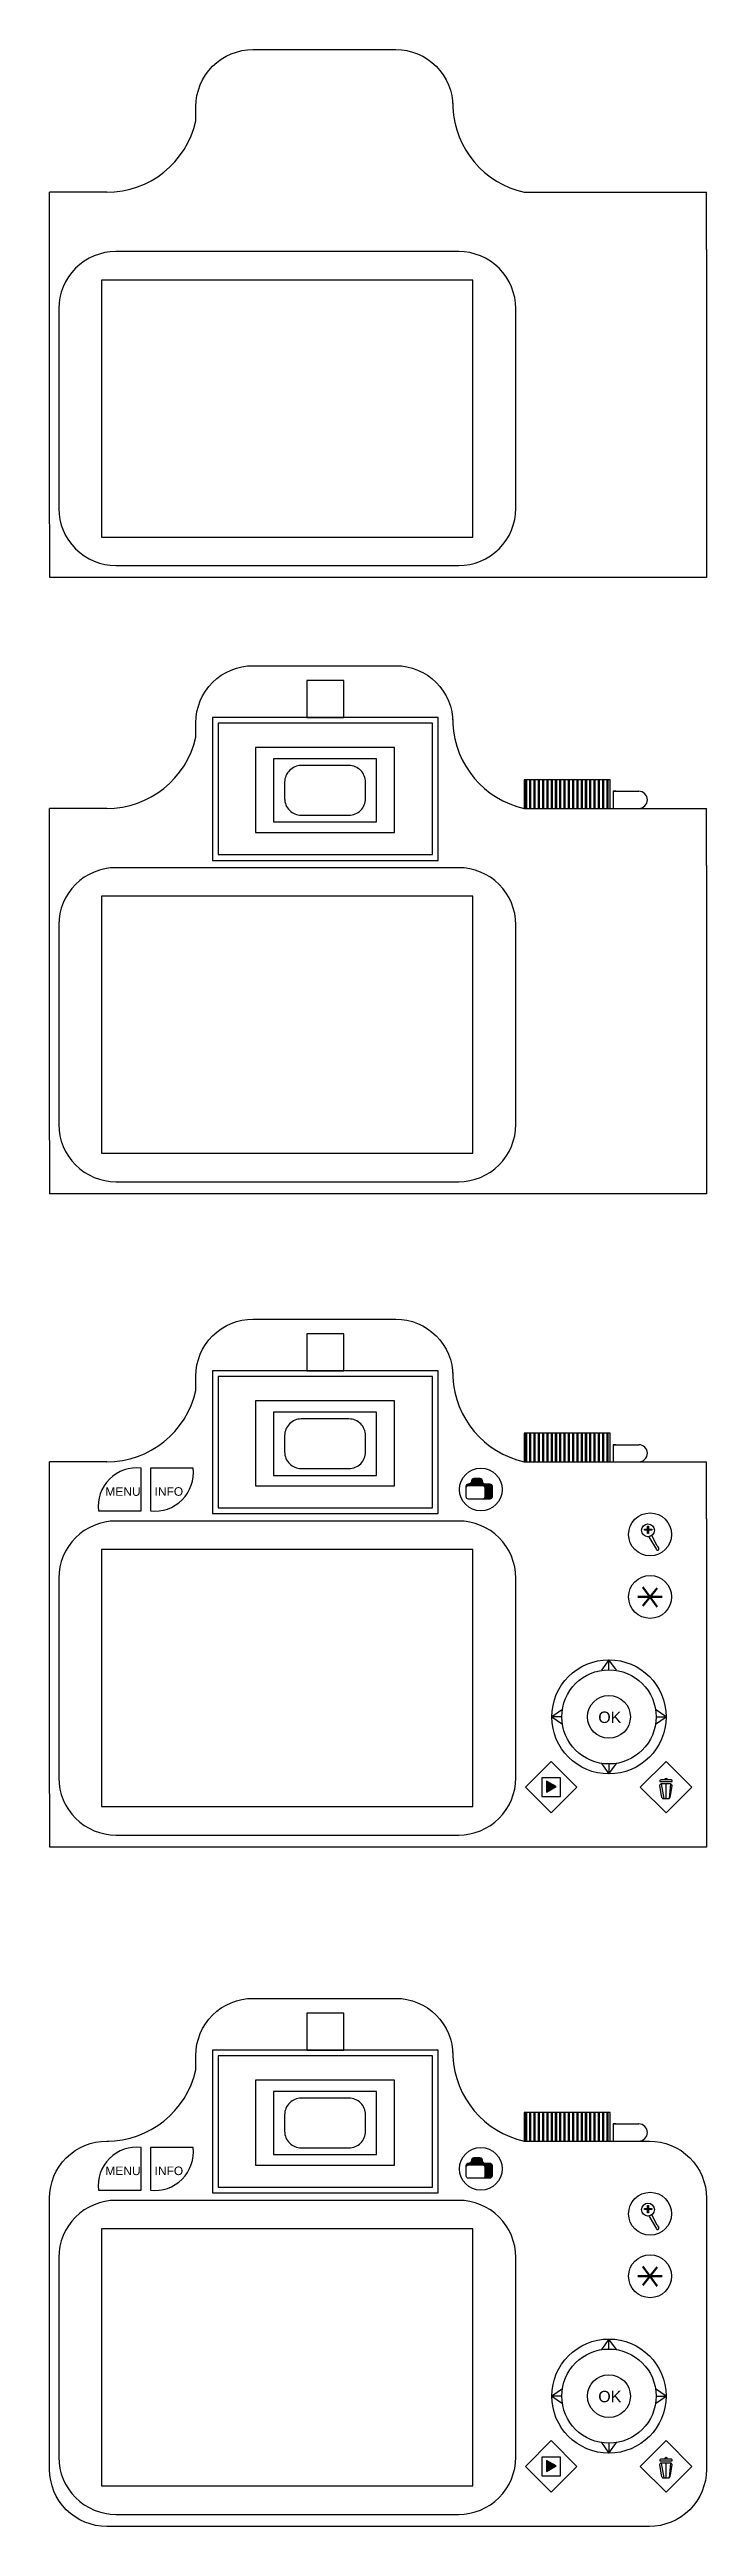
# Model space of a CAD drawing. Header units: millimetres. Extents: x 0.6 to 33.7, y 1.5 to 10.4.
# Drawn here: x 0.635 to 1.785, y 6.042 to 10.381 of the extents above; entities that cross this region are included whole.
import ezdxf

# ---------------------------------------------------------------- set-up
doc = ezdxf.new("R2010")
doc.units = ezdxf.units.MM
doc.header["$MEASUREMENT"] = 0
for name, color, linetype in [('butoane', 222, 'Continuous'), ('BUTON ON OFF', 223, 'Continuous'), ('camera', 11, 'Continuous'), ('ECRAN DIGITAL', 143, 'Continuous'), ('PROTECȚIE VIZOR', 233, 'Continuous'), ('SELECTOR DE MODURI', 223, 'Continuous'), ('SELECTOR MULTIPLU', 200, 'Continuous'), ('SENZOR', 214, 'Continuous'), ('VIZOR', 151, 'Continuous')]:
    doc.layers.add(name, color=color, linetype=linetype)
doc.styles.get("Standard").update_dxf_attribs({"font": 'arial.ttf'})

msp = doc.modelspace()

# ---------------------------------------------------------------- texts
at = {"layer": 'butoane', "char_height": 0.015, "attachment_point": 1, "rotation": 0.015}
for s, insert in [('{\\C0;MENU}', (0.7323, 7.8627)), ('{\\C0;INFO}', (0.8185, 7.8627)), ('{\\C0;MENU}', (0.7323, 6.6729)), ('{\\C0;INFO}', (0.8185, 6.6729))]:
    msp.add_mtext_dynamic_manual_height_columns(s, width=0.018035, gutter_width=1, heights=[0], dxfattribs=dict(at, insert=insert))
at = {"layer": 'butoane', "char_height": 0.2, "attachment_point": 1}
for insert in [(1.5953, 7.4698), (1.5953, 6.2801)]:
    msp.add_mtext('{\\H0.1x;\\C0;OK}', dxfattribs=dict(at, insert=insert))

# ---------------------------------------------------------------- hatches: boundary and pattern name
at = {"layer": 'butoane', "true_color": 0x642165}
h = msp.add_hatch(color=219, dxfattribs=at)
h.dxf.hatch_style = 1
h.paths.add_polyline_path([(1.5213, 7.3383), (1.5045, 7.348), (1.5045, 7.3287)])
h = msp.add_hatch(color=219, dxfattribs=at)
h.dxf.hatch_style = 1
h.paths.add_polyline_path([(1.5213, 6.1486), (1.5045, 6.1583), (1.5045, 6.1389)])
at = {"layer": 'camera'}
h = msp.add_hatch(color=256, dxfattribs=at)
h.dxf.hatch_style = 1
h.paths.add_polyline_path([(1.3918, 7.8744, 0.418329), (1.3879, 7.8784), (1.378, 7.8784, 0.414214), (1.3741, 7.8745), (1.3741, 7.8735, -0.351002), (1.368, 7.8686, 0.414214), (1.364, 7.8646), (1.364, 7.8459, 0.414214), (1.368, 7.842), (1.4053, 7.842, 0.414214), (1.4093, 7.8459), (1.4093, 7.8646, 0.414214), (1.4053, 7.8686), (1.3967, 7.8686, -0.33784)])
h.paths.add_polyline_path([(1.3922, 7.8645, -0.414214), (1.3961, 7.8605), (1.3961, 7.8468, -0.414214), (1.3922, 7.8428), (1.3686, 7.8428, -0.414214), (1.3647, 7.8468), (1.3647, 7.8605, -0.414214), (1.3686, 7.8645)], flags=16)
at = {"layer": 'camera', "true_color": 0x642165}
h = msp.add_hatch(color=219, dxfattribs=at)
h.dxf.hatch_style = 1
h.paths.add_polyline_path([(1.6815, 7.7891), (1.6833, 7.7891), (1.6833, 7.7944), (1.6815, 7.7944)])
h.paths.add_polyline_path([(1.6833, 7.7891), (1.6815, 7.7891), (1.6815, 7.7873), (1.6833, 7.7873)])
h.paths.add_polyline_path([(1.6761, 7.7891), (1.6761, 7.7873), (1.6815, 7.7873), (1.6815, 7.7891)])
h.paths.add_polyline_path([(1.6891, 7.7873), (1.6891, 7.7891), (1.6833, 7.7891), (1.6833, 7.7873)])
h.paths.add_polyline_path([(1.6815, 7.7814), (1.6833, 7.7814), (1.6833, 7.7873), (1.6815, 7.7873)])
at = {"layer": 'camera'}
h = msp.add_hatch(color=256, dxfattribs=at)
h.dxf.hatch_style = 1
h.paths.add_polyline_path([(1.3918, 6.6847, 0.418329), (1.3879, 6.6886), (1.378, 6.6886, 0.414214), (1.3741, 6.6847), (1.3741, 6.6837, -0.351002), (1.368, 6.6788, 0.414214), (1.364, 6.6749), (1.364, 6.6562, 0.414214), (1.368, 6.6523), (1.4053, 6.6523, 0.414214), (1.4093, 6.6562), (1.4093, 6.6749, 0.414214), (1.4053, 6.6788), (1.3967, 6.6788, -0.33784)])
h.paths.add_polyline_path([(1.3922, 6.6747, -0.414214), (1.3961, 6.6708), (1.3961, 6.657, -0.414214), (1.3922, 6.6531), (1.3686, 6.6531, -0.414214), (1.3647, 6.657), (1.3647, 6.6708, -0.414214), (1.3686, 6.6747)], flags=16)
at = {"layer": 'camera', "true_color": 0x642165}
h = msp.add_hatch(color=219, dxfattribs=at)
h.dxf.hatch_style = 1
h.paths.add_polyline_path([(1.6815, 6.5993), (1.6833, 6.5993), (1.6833, 6.6047), (1.6815, 6.6047)])
h.paths.add_polyline_path([(1.6833, 6.5993), (1.6815, 6.5993), (1.6815, 6.5975), (1.6833, 6.5975)])
h.paths.add_polyline_path([(1.6761, 6.5993), (1.6761, 6.5975), (1.6815, 6.5975), (1.6815, 6.5993)])
h.paths.add_polyline_path([(1.6891, 6.5975), (1.6891, 6.5993), (1.6833, 6.5993), (1.6833, 6.5975)])
h.paths.add_polyline_path([(1.6815, 6.5917), (1.6833, 6.5917), (1.6833, 6.5975), (1.6815, 6.5975)])
at = {"layer": 'SELECTOR DE MODURI'}
h = msp.add_hatch(dxfattribs=at)
h.set_pattern_fill('PLAST', color=256, scale=0.03, angle=90)
h.set_pattern_definition([(90, (0, 6.2599885), (-0.0075, 5e-19), []), (90, (-0.0009375, 6.2599885), (-0.0075, 5e-19), []), (90, (-0.001875, 6.2599885), (-0.0075, 5e-19), [])])
h.paths.add_polyline_path([(1.4656, 9.1016), (1.4656, 9.0516), (1.6162, 9.0516), (1.6162, 9.1016)])
h = msp.add_hatch(dxfattribs=at)
h.set_pattern_fill('PLAST', color=256, scale=0.03, angle=90)
h.set_pattern_definition([(90, (0, 5.115665), (-0.0075, 5e-19), []), (90, (-0.0009375, 5.115665), (-0.0075, 5e-19), []), (90, (-0.001875, 5.115665), (-0.0075, 5e-19), [])])
h.paths.add_polyline_path([(1.4656, 7.9572), (1.4656, 7.9072), (1.6162, 7.9072), (1.6162, 7.9572)])
h = msp.add_hatch(dxfattribs=at)
h.set_pattern_fill('PLAST', color=256, scale=0.03, angle=90)
h.set_pattern_definition([(90, (0, 3.925921), (-0.0075, 5e-19), []), (90, (-0.0009375, 3.925921), (-0.0075, 5e-19), []), (90, (-0.001875, 3.925921), (-0.0075, 5e-19), [])])
h.paths.add_polyline_path([(1.4656, 6.7675), (1.4656, 6.7175), (1.6162, 6.7175), (1.6162, 6.7675)])

# ---------------------------------------------------------------- linework, layer by layer
at = {"color": 0, "lineweight": 100, "ltscale": 2}
for p, q in [((1.6732, 7.6879), (1.6986, 7.653)), ((1.6732, 6.4981), (1.6986, 6.4633))]:
    msp.add_line(p, q, dxfattribs=at)
at = {"layer": 'butoane'}
for p, q in [((1.6262, 9.0816), (1.6212, 9.0816)), ((1.6262, 7.9372), (1.6212, 7.9372)), ((1.6985, 7.7601), (1.7011, 7.7554)), ((1.614, 7.5605), (1.601, 7.542)), ((1.7052, 7.343), (1.7098, 7.3174)), ((1.7136, 7.343), (1.7136, 7.3259)), ((1.722, 7.343), (1.7195, 7.3174)), ((1.7136, 7.3259), (1.7136, 7.3174)), ((1.6262, 6.7475), (1.6212, 6.7475)), ((1.6985, 6.5703), (1.7011, 6.5657)), ((1.614, 6.3708), (1.601, 6.3522)), ((1.7052, 6.1533), (1.7098, 6.1276)), ((1.7136, 6.1533), (1.7136, 6.1361)), ((1.7136, 6.1361), (1.7136, 6.1276)), ((1.722, 6.1533), (1.7195, 6.1276))]:
    msp.add_line(p, q, dxfattribs=at)
at = {"layer": 'butoane', "color": 0, "lineweight": 106, "ltscale": 2}
for p, q in [((1.6984, 7.6862), (1.6734, 7.6547)), ((1.6646, 7.6705), (1.7072, 7.6705)), ((1.6646, 6.4807), (1.7072, 6.4807)), ((1.6984, 6.4964), (1.6734, 6.465))]:
    msp.add_line(p, q, dxfattribs=at)
at = {"layer": 'butoane'}
for points in [[(0.7202, 7.8212), (0.7952, 7.8212), (0.7952, 7.8962, 0.483442)], [(0.8861, 7.8962), (0.8111, 7.8962), (0.8111, 7.8212, 0.483442)], [(1.7027, 7.3405), (1.7055, 7.3224, 0.15527), (1.7077, 7.3174), (1.7195, 7.3174, 0.185427), (1.7215, 7.3224), (1.7245, 7.3405, 0.414214), (1.722, 7.343), (1.7052, 7.343, 0.414214)], [(0.7202, 6.6314), (0.7952, 6.6314), (0.7952, 6.7064, 0.483442)], [(0.8861, 6.7064), (0.8111, 6.7064), (0.8111, 6.6314, 0.483442)], [(1.7027, 6.1508), (1.7055, 6.1326, 0.15527), (1.7077, 6.1276), (1.7195, 6.1276, 0.185427), (1.7215, 6.1326), (1.7245, 6.1508, 0.414214), (1.722, 6.1533), (1.7052, 6.1533, 0.414214)]]:
    msp.add_lwpolyline(points, format="xyb", close=True, dxfattribs=at)
for points in [[(1.6761, 7.7873), (1.6761, 7.7891), (1.6891, 7.7891), (1.6891, 7.7873)], [(1.6815, 7.7944), (1.6833, 7.7944), (1.6833, 7.7814), (1.6815, 7.7814)], [(1.4678, 7.3374), (1.5129, 7.2923), (1.558, 7.3374), (1.5129, 7.3825)], [(1.6689, 7.3374), (1.714, 7.2923), (1.7591, 7.3374), (1.714, 7.3825)], [(1.5293, 7.321), (1.5293, 7.3538), (1.4965, 7.3538), (1.4965, 7.321)], [(1.5213, 7.3383), (1.5045, 7.348), (1.5045, 7.3287)], [(1.6761, 6.5975), (1.6761, 6.5993), (1.6891, 6.5993), (1.6891, 6.5975)], [(1.6815, 6.6047), (1.6833, 6.6047), (1.6833, 6.5917), (1.6815, 6.5917)], [(1.4678, 6.1477), (1.5129, 6.1026), (1.558, 6.1477), (1.5129, 6.1928)], [(1.5293, 6.1313), (1.5293, 6.1641), (1.4965, 6.1641), (1.4965, 6.1313)], [(1.6689, 6.1477), (1.714, 6.1026), (1.7591, 6.1477), (1.714, 6.1928)], [(1.5213, 6.1486), (1.5045, 6.1583), (1.5045, 6.1389)]]:
    msp.add_lwpolyline(points, close=True, dxfattribs=at)
for points in [[(1.684, 7.7761), (1.697, 7.7536, 1), (1.7011, 7.7554)], [(1.7248, 7.347), (1.7248, 7.3478, 0.414214), (1.7223, 7.3503), (1.7055, 7.3503, 0.414214), (1.703, 7.3478), (1.703, 7.347), (1.7248, 7.347)], [(1.684, 6.5864), (1.697, 6.5638, 1), (1.7011, 6.5657)], [(1.7248, 6.1572), (1.7248, 6.158, 0.414214), (1.7223, 6.1605), (1.7055, 6.1605, 0.414214), (1.703, 6.158), (1.703, 6.1572), (1.7248, 6.1572)]]:
    msp.add_lwpolyline(points, format="xyb", dxfattribs=at)
for points in [[(1.6985, 7.7601), (1.6888, 7.778)], [(1.6985, 6.5703), (1.6888, 6.5883)]]:
    msp.add_lwpolyline(points, dxfattribs=at)
for centre, radius in [((1.3897, 7.8587), 0.0375), ((1.6859, 7.7801), 0.0375), ((1.6823, 7.7873), 0.0113), ((1.6859, 7.6705), 0.0375), ((1.614, 7.4605), 0.0375), ((1.614, 7.4605), 0.0375), ((1.3897, 6.6689), 0.0375), ((1.6859, 6.5903), 0.0375), ((1.6823, 6.5975), 0.0113), ((1.6859, 6.4807), 0.0375), ((1.614, 6.2708), 0.0375), ((1.614, 6.2708), 0.0375)]:
    msp.add_circle(centre, radius, dxfattribs=at)
for centre in [(1.7139, 7.3503), (1.7139, 6.1605)]:
    msp.add_arc(centre, 0.0025, 360, 180, dxfattribs=at)
at = {"layer": 'BUTON ON OFF'}
for p, q in [((1.6212, 6.7475), (1.6212, 6.7175)), ((1.6212, 6.7475), (1.6662, 6.7475)), ((1.6162, 6.7175), (1.6662, 6.7175))]:
    msp.add_line(p, q, dxfattribs=at)
msp.add_arc((1.6662, 6.7325), 0.015, 270, 90, dxfattribs=at)
at = {"layer": 'camera'}
for p, q in [((0.7347, 10.1308), (0.6347, 10.1308)), ((1.7847, 10.0308), (1.7847, 10.1308)), ((0.7347, 9.0516), (0.6347, 9.0516)), ((1.7847, 8.9516), (1.7847, 9.0516)), ((0.7347, 7.9072), (0.6347, 7.9072)), ((1.7847, 7.8072), (1.7847, 7.9072))]:
    msp.add_line(p, q, dxfattribs=at)
for points in [[(0.7347, 10.1308), (0.7347, 10.1308, 0.351002), (0.8908, 10.2558), (0.8908, 10.2808, -0.414214), (0.9908, 10.3808), (1.2408, 10.3808, -0.414214), (1.3408, 10.2808), (1.3408, 10.2792, 0.33748), (1.4656, 10.1308), (1.7847, 10.1308)], [(0.7347, 10.1308), (0.7347, 10.1308, 0.351002), (0.8908, 10.2558), (0.8908, 10.2808, -0.414214), (0.9908, 10.3808), (1.2408, 10.3808, -0.414214), (1.3408, 10.2808), (1.3408, 10.2792, 0.33748), (1.4656, 10.1308), (1.6847, 10.1308)], [(1.3406, 10.2869), (1.3406, 10.2869, 0.000974), (1.3406, 10.2863, 0.000974)], [(1.6847, 10.1308), (1.6847, 10.1308, 1)], [(0.6349, 9.4558, 0.007721), (0.6347, 9.5558), (0.6347, 10.0053)], [(0.7347, 9.0516), (0.7347, 9.0516, 0.351002), (0.8908, 9.1766), (0.8908, 9.2016, -0.414214), (0.9908, 9.3016), (1.2408, 9.3016, -0.414214), (1.3408, 9.2016), (1.3408, 9.2, 0.33748), (1.4656, 9.0516), (1.7847, 9.0516)], [(0.7347, 9.0516), (0.7347, 9.0516, 0.351002), (0.8908, 9.1766), (0.8908, 9.2016, -0.414214), (0.9908, 9.3016), (1.2408, 9.3016, -0.414214), (1.3408, 9.2016), (1.3408, 9.2, 0.33748), (1.4656, 9.0516), (1.6847, 9.0516)], [(1.3406, 9.2077), (1.3406, 9.2077, 0.000974), (1.3406, 9.2071, 0.000974)], [(1.6847, 9.0516), (1.6847, 9.0516, 1)], [(0.6349, 8.3766, 0.007721), (0.6347, 8.4766), (0.6347, 8.9261)], [(0.7347, 7.9072), (0.7347, 7.9072, 0.351002), (0.8908, 8.0322), (0.8908, 8.0572, -0.414214), (0.9908, 8.1572), (1.2408, 8.1572, -0.414214), (1.3408, 8.0572), (1.3408, 8.0556, 0.33748), (1.4656, 7.9072), (1.7847, 7.9072)], [(0.7347, 7.9072), (0.7347, 7.9072, 0.351002), (0.8908, 8.0322), (0.8908, 8.0572, -0.414214), (0.9908, 8.1572), (1.2408, 8.1572, -0.414214), (1.3408, 8.0572), (1.3408, 8.0556, 0.33748), (1.4656, 7.9072), (1.6847, 7.9072)], [(1.3406, 8.0634), (1.3406, 8.0634, 0.000974), (1.3406, 8.0627, 0.000974)], [(1.6847, 7.9072), (1.6847, 7.9072, 1)], [(1.368, 7.8686), (1.368, 7.8686, 0.351002), (1.3741, 7.8735), (1.3741, 7.8745, -0.414214), (1.378, 7.8784), (1.3879, 7.8784, -0.414214), (1.3918, 7.8745), (1.3918, 7.8744, 0.33748), (1.3967, 7.8686), (1.4053, 7.8686, -0.414214), (1.4093, 7.8646), (1.4093, 7.8459, -0.414214), (1.4053, 7.842), (1.368, 7.842, -0.414214), (1.364, 7.8459), (1.364, 7.8646, -0.414214), (1.368, 7.8686), (1.3681, 7.8686)], [(0.6349, 7.2322, 0.007721), (0.6347, 7.3322), (0.6347, 7.7818)], [(0.7347, 6.7175), (0.7347, 6.7175, 0.351002), (0.8908, 6.8425), (0.8908, 6.8675, -0.414214), (0.9908, 6.9675), (1.2408, 6.9675, -0.414214), (1.3408, 6.8675), (1.3408, 6.8659, 0.33748), (1.4656, 6.7175), (1.6847, 6.7175, -0.414214), (1.7847, 6.6175), (1.7847, 6.1425, -0.414214), (1.6847, 6.0425), (0.7347, 6.0425, -0.414214), (0.6347, 6.1425), (0.6347, 6.6175, -0.414214), (0.7347, 6.7175), (0.7382, 6.7175)], [(1.3406, 6.8736), (1.3406, 6.8736, 0.000974), (1.3406, 6.873, 0.000974)], [(1.368, 6.6788), (1.368, 6.6788, 0.351002), (1.3741, 6.6837), (1.3741, 6.6847, -0.414214), (1.378, 6.6886), (1.3879, 6.6886, -0.414214), (1.3918, 6.6847), (1.3918, 6.6846, 0.33748), (1.3967, 6.6788), (1.4053, 6.6788, -0.414214), (1.4093, 6.6749), (1.4093, 6.6562, -0.414214), (1.4053, 6.6523), (1.368, 6.6523, -0.414214), (1.364, 6.6562), (1.364, 6.6749, -0.414214), (1.368, 6.6788), (1.3681, 6.6788)], [(1.6847, 6.7175), (1.6847, 6.7175, 1)]]:
    msp.add_lwpolyline(points, format="xyb", dxfattribs=at)
for points in [[(0.6347, 9.606), (0.6347, 10.1308)], [(1.7847, 10.0308), (1.7847, 9.4558)], [(0.7679, 9.4558), (0.6349, 9.4558)], [(1.6581, 9.4558), (0.7679, 9.4558)], [(1.7847, 9.4558), (0.8427, 9.4558)], [(0.6347, 8.5268), (0.6347, 9.0516)], [(1.7847, 8.9516), (1.7847, 8.3766)], [(0.7679, 8.3766), (0.6349, 8.3766)], [(1.6581, 8.3766), (0.7679, 8.3766)], [(1.7847, 8.3766), (0.8427, 8.3766)], [(0.6347, 7.3825), (0.6347, 7.9072)], [(1.7847, 7.8072), (1.7847, 7.2322)], [(0.7679, 7.2322), (0.6349, 7.2322)], [(1.6581, 7.2322), (0.7679, 7.2322)], [(1.7847, 7.2322), (0.8427, 7.2322)]]:
    msp.add_lwpolyline(points, dxfattribs=at)
for points in [[(0.7509, 9.477), (1.3509, 9.477, 0.414214), (1.4509, 9.577), (1.4509, 9.927, 0.414214), (1.3509, 10.027), (0.7509, 10.027, 0.414214), (0.6509, 9.927), (0.6509, 9.577, 0.414214)], [(0.7509, 8.3978), (1.3509, 8.3978, 0.414214), (1.4509, 8.4978), (1.4509, 8.8478, 0.414214), (1.3509, 8.9478), (0.7509, 8.9478, 0.414214), (0.6509, 8.8478), (0.6509, 8.4978, 0.414214)], [(0.7509, 7.2535), (1.3509, 7.2535, 0.414214), (1.4509, 7.3535), (1.4509, 7.7035, 0.414214), (1.3509, 7.8035), (0.7509, 7.8035, 0.414214), (0.6509, 7.7035), (0.6509, 7.3535, 0.414214)], [(0.7509, 6.0637), (1.3509, 6.0637, 0.414214), (1.4509, 6.1637), (1.4509, 6.5137, 0.414214), (1.3509, 6.6137), (0.7509, 6.6137, 0.414214), (0.6509, 6.5137), (0.6509, 6.1637, 0.414214)]]:
    msp.add_lwpolyline(points, format="xyb", close=True, dxfattribs=at)
for points in [[(0.9299, 8.9707), (1.3049, 8.9707), (1.3049, 9.2007), (0.9299, 9.2007)], [(0.9952, 9.0093), (1.2384, 9.0093), (1.2384, 9.1584), (0.9952, 9.1584)], [(1.0267, 9.0279), (1.2072, 9.0279), (1.2072, 9.1385), (1.0267, 9.1385)], [(0.9299, 7.8264), (1.3049, 7.8264), (1.3049, 8.0564), (0.9299, 8.0564)], [(0.9952, 7.865), (1.2384, 7.865), (1.2384, 8.0141), (0.9952, 8.0141)], [(1.0267, 7.8835), (1.2072, 7.8835), (1.2072, 7.9942), (1.0267, 7.9942)], [(0.9299, 6.6366), (1.3049, 6.6366), (1.3049, 6.8666), (0.9299, 6.8666)], [(0.9952, 6.6752), (1.2384, 6.6752), (1.2384, 6.8244), (0.9952, 6.8244)], [(1.0267, 6.6938), (1.2072, 6.6938), (1.2072, 6.8045), (1.0267, 6.8045)]]:
    msp.add_lwpolyline(points, close=True, dxfattribs=at)
at = {"layer": 'ECRAN DIGITAL'}
for points in [[(0.7258, 9.527), (1.3758, 9.527), (1.3758, 9.977), (0.7258, 9.977)], [(0.7258, 8.4478), (1.3758, 8.4478), (1.3758, 8.8978), (0.7258, 8.8978)], [(0.7258, 7.3035), (1.3758, 7.3035), (1.3758, 7.7535), (0.7258, 7.7535)], [(0.7258, 6.1137), (1.3758, 6.1137), (1.3758, 6.5637), (0.7258, 6.5637)]]:
    msp.add_lwpolyline(points, close=True, dxfattribs=at)
at = {"layer": 'PROTECȚIE VIZOR'}
for p, q in [((1.3149, 9.2107), (0.9199, 9.2107)), ((0.9199, 9.2107), (0.9199, 8.9607)), ((1.3049, 9.2007), (0.9299, 9.2007)), ((0.9299, 9.2007), (0.9299, 8.9707)), ((1.3049, 8.9707), (1.3049, 9.2007)), ((1.3149, 8.9607), (1.3149, 9.2107)), ((0.9199, 8.9607), (0.9428, 8.9607)), ((0.9299, 8.9707), (1.3049, 8.9707)), ((0.9299, 8.9707), (0.9428, 8.9707)), ((0.9299, 8.9607), (1.3149, 8.9607)), ((1.3149, 8.0664), (0.9199, 8.0664)), ((0.9199, 8.0664), (0.9199, 7.8164)), ((1.3049, 8.0564), (0.9299, 8.0564)), ((0.9299, 8.0564), (0.9299, 7.8264)), ((1.3049, 7.8264), (1.3049, 8.0564)), ((1.3149, 7.8164), (1.3149, 8.0664)), ((0.9199, 7.8164), (0.9428, 7.8164)), ((0.9299, 7.8264), (1.3049, 7.8264)), ((0.9299, 7.8264), (0.9428, 7.8264)), ((0.9299, 7.8164), (1.3149, 7.8164)), ((1.3149, 6.8766), (0.9199, 6.8766)), ((0.9199, 6.8766), (0.9199, 6.6266)), ((1.3049, 6.8666), (0.9299, 6.8666)), ((0.9299, 6.8666), (0.9299, 6.6366)), ((1.3049, 6.6366), (1.3049, 6.8666)), ((1.3149, 6.6266), (1.3149, 6.8766)), ((0.9199, 6.6266), (0.9428, 6.6266)), ((0.9299, 6.6366), (1.3049, 6.6366)), ((0.9299, 6.6366), (0.9428, 6.6366)), ((0.9299, 6.6266), (1.3149, 6.6266))]:
    msp.add_line(p, q, dxfattribs=at)
at = {"layer": 'SELECTOR DE MODURI'}
for p, q in [((1.6162, 10.1308), (1.6662, 10.1308)), ((1.6212, 9.0816), (1.6662, 9.0816)), ((1.6212, 9.0816), (1.6212, 9.0516)), ((1.6162, 9.0516), (1.6662, 9.0516)), ((1.6162, 7.9072), (1.6662, 7.9072)), ((1.6212, 7.9372), (1.6662, 7.9372)), ((1.6212, 7.9372), (1.6212, 7.9072))]:
    msp.add_line(p, q, dxfattribs=at)
for points in [[(1.4656, 9.0516), (1.6162, 9.0516), (1.6162, 9.1016), (1.4656, 9.1016)], [(1.4656, 7.9072), (1.6162, 7.9072), (1.6162, 7.9572), (1.4656, 7.9572)], [(1.4656, 6.7175), (1.6162, 6.7175), (1.6162, 6.7675), (1.4656, 6.7675)]]:
    msp.add_lwpolyline(points, close=True, dxfattribs=at)
for centre in [(1.6662, 9.0666), (1.6662, 7.9222)]:
    msp.add_arc(centre, 0.015, 270, 90, dxfattribs=at)
at = {"layer": 'SELECTOR MULTIPLU'}
for p, q in [((1.627, 7.542), (1.614, 7.5605)), ((1.5325, 7.4735), (1.514, 7.4605)), ((1.6954, 7.4475), (1.714, 7.4605)), ((1.601, 7.379), (1.614, 7.3605)), ((1.627, 6.3522), (1.614, 6.3708)), ((1.5325, 6.2837), (1.514, 6.2708)), ((1.6954, 6.2578), (1.714, 6.2708)), ((1.601, 6.1893), (1.614, 6.1708))]:
    msp.add_line(p, q, dxfattribs=at)
for points in [[(1.614, 7.543), (1.614, 7.5605), (1.601, 7.542)], [(1.6965, 7.4605), (1.714, 7.4605), (1.6954, 7.4735)], [(1.5315, 7.4605), (1.514, 7.4605), (1.5325, 7.4475)], [(1.614, 7.378), (1.614, 7.3605), (1.627, 7.379)], [(1.614, 6.3532), (1.614, 6.3708), (1.601, 6.3522)], [(1.5315, 6.2708), (1.514, 6.2708), (1.5325, 6.2578)], [(1.6965, 6.2708), (1.714, 6.2708), (1.6954, 6.2837)], [(1.614, 6.1883), (1.614, 6.1708), (1.627, 6.1893)]]:
    msp.add_lwpolyline(points, dxfattribs=at)
for centre, radius in [((1.614, 7.4605), 0.1), ((1.614, 7.4605), 0.0825), ((1.614, 6.2708), 0.1), ((1.614, 6.2708), 0.0825)]:
    msp.add_circle(centre, radius, dxfattribs=at)
at = {"layer": 'SENZOR'}
for points in [[(1.1499, 9.2756), (1.085, 9.2756), (1.085, 9.2107), (1.1499, 9.2107)], [(1.1499, 8.1313), (1.085, 8.1313), (1.085, 8.0664), (1.1499, 8.0664)], [(1.1499, 6.9415), (1.085, 6.9415), (1.085, 6.8766), (1.1499, 6.8766)]]:
    msp.add_lwpolyline(points, close=True, dxfattribs=at)
at = {"layer": 'VIZOR'}
for points in [[(1.0753, 9.0398), (1.1587, 9.0398, 0.414214), (1.1879, 9.0689), (1.1879, 9.0975, 0.414214), (1.1587, 9.1267), (1.0753, 9.1267, 0.414214), (1.0462, 9.0975), (1.0462, 9.0689, 0.414214)], [(1.0753, 7.8954), (1.1587, 7.8954, 0.414214), (1.1879, 7.9246), (1.1879, 7.9532, 0.414214), (1.1587, 7.9823), (1.0753, 7.9823, 0.414214), (1.0462, 7.9532), (1.0462, 7.9246, 0.414214)], [(1.0753, 6.7057), (1.1587, 6.7057, 0.414214), (1.1879, 6.7348), (1.1879, 6.7635, 0.414214), (1.1587, 6.7926), (1.0753, 6.7926, 0.414214), (1.0462, 6.7635), (1.0462, 6.7348, 0.414214)]]:
    msp.add_lwpolyline(points, format="xyb", close=True, dxfattribs=at)

msp.set_redraw_order([(e.dxf.handle, doc.entitydb.next_handle()) for e in msp.query("TEXT MTEXT ATTDEF DIMENSION ARC_DIMENSION")])  # texts and dimensions are drawn at this point

doc.saveas('drawing.dxf')
